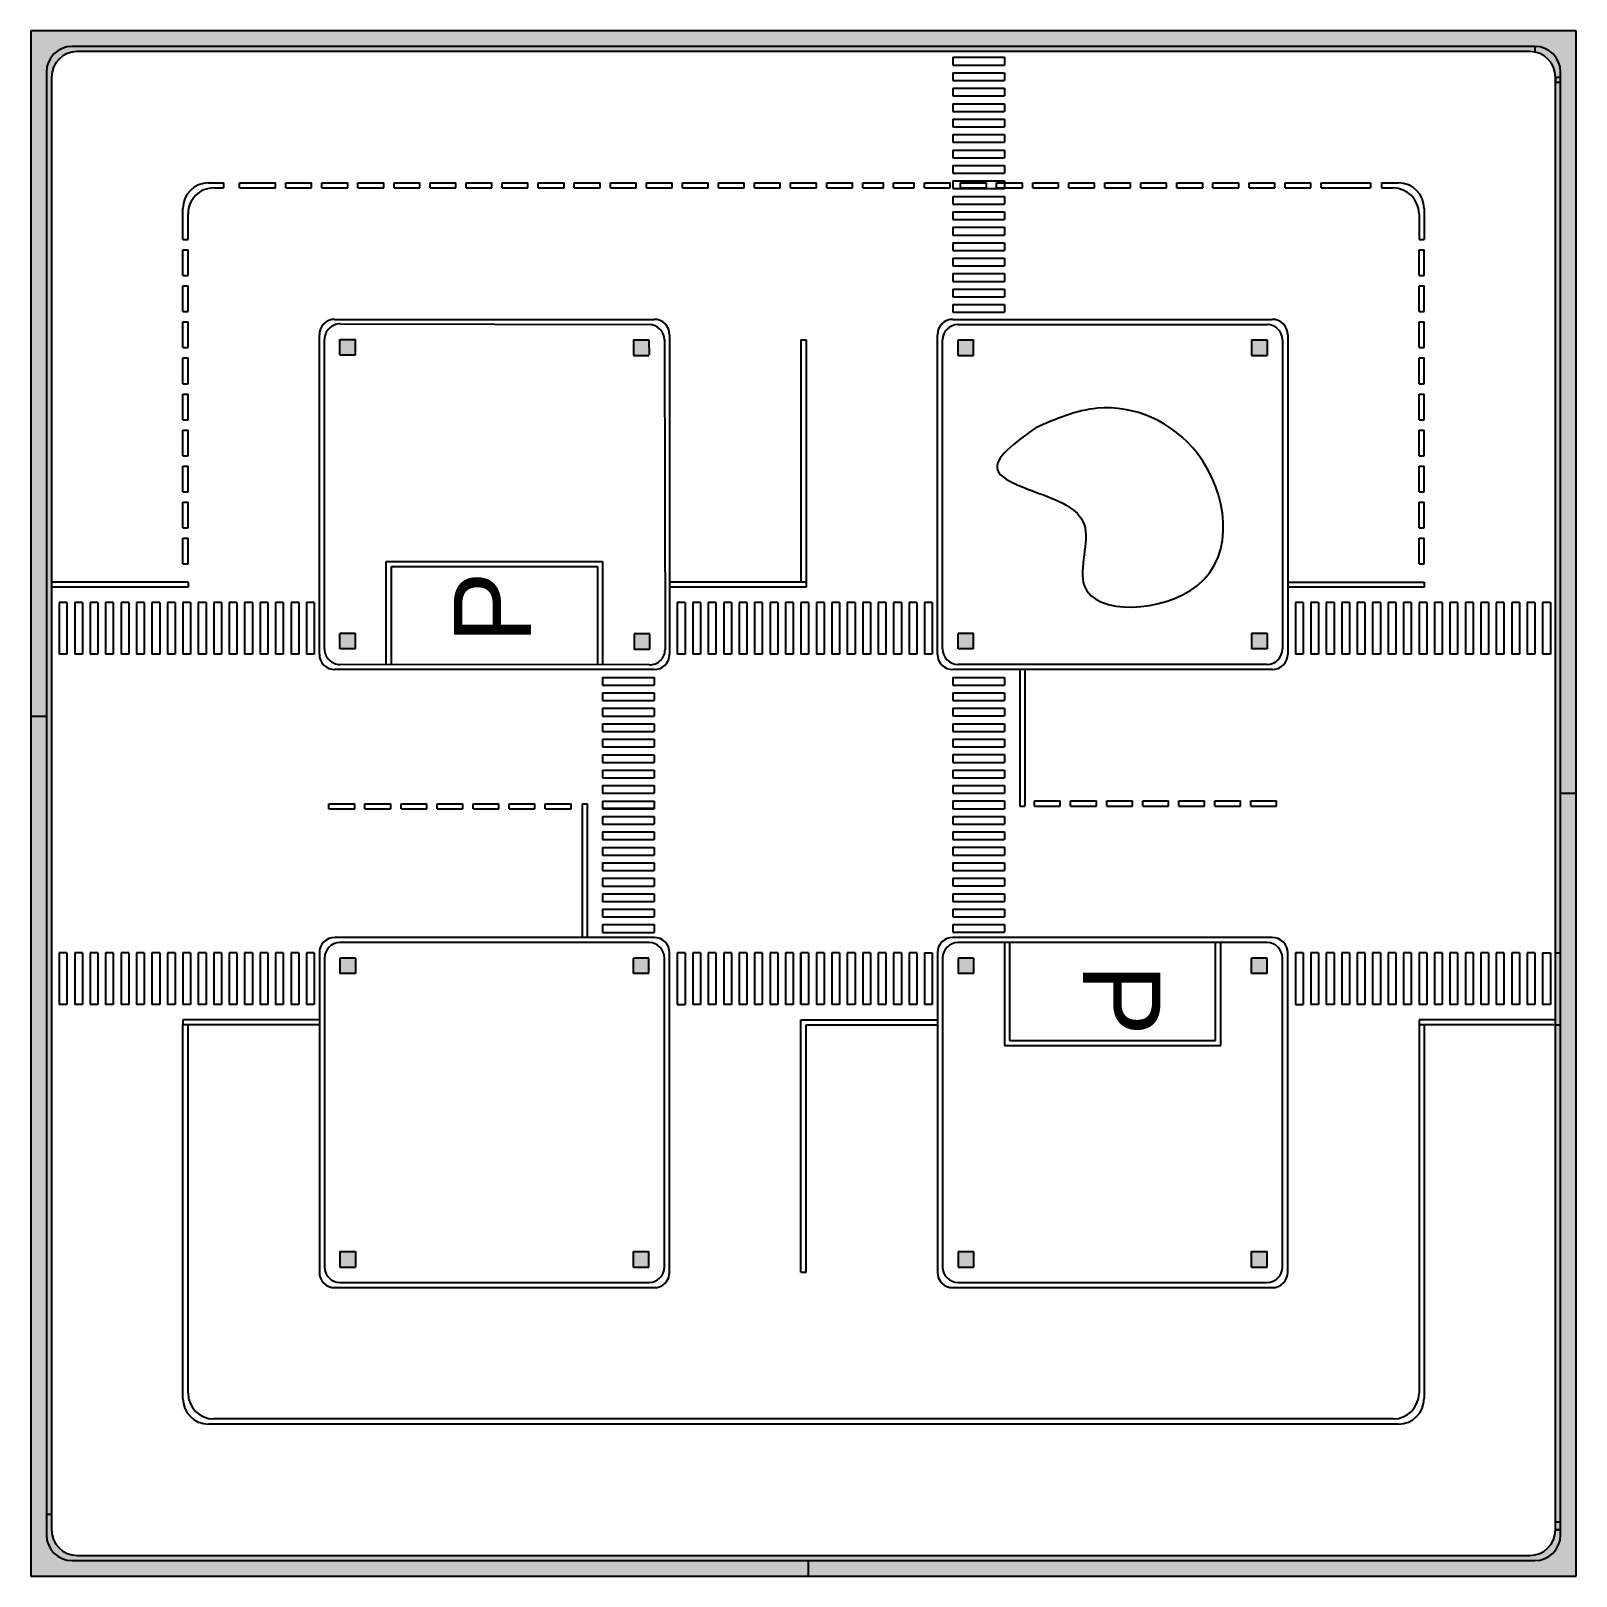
# Model space of a CAD drawing. Header units: centimetres. Extents: x 2952 to 3252, y 1649 to 1949.
import ezdxf

# ---------------------------------------------------------------- set-up
doc = ezdxf.new("R2010")
doc.units = ezdxf.units.CM
doc.layers.get('0').update_dxf_attribs({"color": 255})
doc.layers.get('Defpoints').update_dxf_attribs({"color": 255})
doc.styles.get("Standard").update_dxf_attribs({"font": 'arial.ttf'})

msp = doc.modelspace()

# ---------------------------------------------------------------- texts
at = {"insert": (3033.99, 1825.93), "char_height": 15, "attachment_point": 1, "rotation": 90}
msp.add_mtext_dynamic_manual_height_columns('\\pxqc;{\\C31;\\c6737150;P}', width=22.1996, gutter_width=12.5, heights=[21.34], dxfattribs=at)
at = {"layer": 'Defpoints', "insert": (3171.17, 1771.97), "char_height": 15, "attachment_point": 1, "rotation": 270}
msp.add_mtext_dynamic_manual_height_columns('\\pxqc;{\\C31;\\c6737150;P}', width=22.1996, gutter_width=12.5, heights=[21.34], dxfattribs=at)

# ---------------------------------------------------------------- hatches: boundary and pattern name
at = {"layer": 'Defpoints', "true_color": 0x505050}
h = msp.add_hatch(color=251, dxfattribs=at)
h.dxf.hatch_style = 1
h.paths.add_polyline_path([(2959.88, 1948.97), (2951.88, 1948.97), (2951.88, 1939.97), (2954.88, 1939.97), (2954.88, 1940.97, -0.414214), (2959.88, 1945.97)])
h = msp.add_hatch(color=251, dxfattribs=at)
h.dxf.hatch_style = 1
h.paths.add_polyline_path([(3243.88, 1948.97), (3102.66, 1948.97), (3102.66, 1945.97), (3243.88, 1945.97)])
h.paths.add_polyline_path([(3251.88, 1948.97), (3243.88, 1948.97), (3243.88, 1945.97, -0.414214), (3248.88, 1940.97), (3248.88, 1939.97), (3251.88, 1939.97)])
h.paths.add_polyline_path([(3102.66, 1948.97), (2959.88, 1948.97), (2959.88, 1945.97), (3102.66, 1945.97)])
at = {"layer": 'Defpoints', "true_color": 0xffffff}
h = msp.add_hatch(color=7, dxfattribs=at)
h.dxf.hatch_style = 1
h.paths.add_polyline_path([(3248.88, 1656.97), (3248.88, 1657.97), (3247.88, 1657.97, -0.414214), (3242.88, 1652.97), (2960.88, 1652.97, -0.414214), (2955.88, 1657.97), (2955.88, 1661.02), (2954.88, 1661.02), (2954.88, 1656.97, 0.414214), (2959.88, 1651.97), (3243.88, 1651.97, 0.414214)])
h.paths.add_polyline_path([(2955.88, 1939.97), (2954.88, 1939.97), (2954.88, 1661.02), (2955.88, 1661.02)])
h.paths.add_polyline_path([(2959.88, 1944.87), (2959.88, 1945.97, 0.414214), (2954.88, 1940.97), (2954.88, 1939.97), (2955.88, 1939.97, -0.356394)])
h.paths.add_polyline_path([(3243.88, 1945.97), (2959.88, 1945.97), (2959.88, 1944.87, -0.050382), (2960.88, 1944.97), (3242.88, 1944.97, -0.050382), (3243.88, 1944.87)])
h.paths.add_polyline_path([(3243.88, 1945.97), (3243.88, 1944.87, -0.356394), (3247.88, 1939.97), (3248.88, 1939.97), (3248.88, 1940.97, 0.414214)])
at = {"layer": 'Defpoints', "true_color": 0x505050}
h = msp.add_hatch(color=251, dxfattribs=at)
h.dxf.hatch_style = 1
h.paths.add_polyline_path([(3251.88, 1939.97), (3248.88, 1939.97), (3248.88, 1800.96), (3251.88, 1800.96)])
h.paths.add_polyline_path([(3251.88, 1800.96), (3248.88, 1800.96), (3248.88, 1659.48), (3251.88, 1659.48)])
h.paths.add_polyline_path([(2954.88, 1939.97), (2951.88, 1939.97), (2951.88, 1815.92), (2954.88, 1815.92)])
at = {"layer": 'Defpoints'}
h = msp.add_hatch(color=7, dxfattribs=at)
h.dxf.hatch_style = 1
h.paths.add_polyline_path([(3248.88, 1939.97), (3247.88, 1939.97), (3247.88, 1939), (3248.88, 1939)])
h.paths.add_polyline_path([(3248.88, 1659.48), (3247.88, 1659.48), (3247.88, 1657.97), (3248.88, 1657.97)])
at = {"layer": 'Defpoints', "true_color": 0xffffff}
h = msp.add_hatch(color=7, dxfattribs=at)
h.dxf.hatch_style = 1
h.paths.add_polyline_path([(3248.88, 1755.97), (3247.88, 1755.97), (3247.88, 1659.48), (3248.88, 1659.48)])
h.paths.add_polyline_path([(3248.88, 1769.97), (3247.88, 1769.97), (3247.88, 1755.97), (3248.88, 1755.97)])
h.paths.add_polyline_path([(3248.88, 1939), (3247.88, 1939), (3247.88, 1769.97), (3248.88, 1769.97)])
at = {"layer": 'Defpoints', "true_color": 0x505050}
h = msp.add_hatch(color=251, dxfattribs=at)
h.dxf.hatch_style = 1
h.paths.add_polyline_path([(3014.88, 1889.08), (3011.88, 1889.08), (3011.88, 1886.08), (3014.88, 1886.08)])
h.paths.add_polyline_path([(3071.88, 1888.97), (3068.88, 1888.98), (3068.89, 1885.98), (3071.89, 1885.97)])
h.paths.add_polyline_path([(3014.88, 1831.97), (3011.88, 1831.97), (3011.88, 1828.97), (3014.88, 1828.97)])
h.paths.add_polyline_path([(3071.99, 1831.88), (3068.99, 1831.9), (3068.99, 1828.9), (3071.99, 1828.88)])
h.paths.add_polyline_path([(3014.88, 1768.97), (3011.88, 1768.97), (3011.88, 1765.97), (3014.88, 1765.97)])
h.paths.add_polyline_path([(3071.88, 1768.97), (3068.88, 1768.97), (3068.88, 1765.97), (3071.88, 1765.97)])
h.paths.add_polyline_path([(3134.88, 1768.97), (3131.88, 1768.97), (3131.88, 1765.97), (3134.88, 1765.97)])
h.paths.add_polyline_path([(3134.88, 1831.97), (3131.88, 1831.97), (3131.88, 1828.97), (3134.88, 1828.97)])
h.paths.add_polyline_path([(3134.88, 1888.97), (3131.88, 1888.97), (3131.88, 1885.97), (3134.88, 1885.97)])
h.paths.add_polyline_path([(3191.88, 1888.97), (3188.88, 1888.97), (3188.88, 1885.97), (3191.88, 1885.97)])
h.paths.add_polyline_path([(3191.88, 1768.97), (3188.88, 1768.97), (3188.88, 1765.97), (3191.88, 1765.97)])
h.paths.add_polyline_path([(3191.88, 1831.97), (3188.88, 1831.97), (3188.88, 1828.97), (3191.88, 1828.97)])
h.paths.add_polyline_path([(3134.88, 1711.97), (3131.88, 1711.97), (3131.88, 1708.97), (3134.88, 1708.97)])
h.paths.add_polyline_path([(3191.88, 1711.97), (3188.88, 1711.97), (3188.88, 1708.97), (3191.88, 1708.97)])
h.paths.add_polyline_path([(3071.88, 1711.97), (3068.88, 1711.97), (3068.88, 1708.97), (3071.88, 1708.97)])
h.paths.add_polyline_path([(3014.88, 1711.97), (3011.88, 1711.97), (3011.88, 1708.97), (3014.88, 1708.97)])
h = msp.add_hatch(color=251, dxfattribs=at)
h.dxf.hatch_style = 1
h.paths.add_polyline_path([(2954.88, 1815.92), (2951.88, 1815.92), (2951.88, 1656.97), (2954.88, 1656.97)])
h = msp.add_hatch(color=251, dxfattribs=at)
h.dxf.hatch_style = 1
h.paths.add_polyline_path([(3251.88, 1659.48), (3248.88, 1659.48), (3248.88, 1656.97, -0.414214), (3243.88, 1651.97), (3242.88, 1651.97), (3242.88, 1648.97), (3251.88, 1648.97)])
h.paths.add_polyline_path([(2954.88, 1656.97), (2951.88, 1656.97), (2951.88, 1648.97), (2960.88, 1648.97), (2960.88, 1651.97), (2959.88, 1651.97, -0.414214)])
h = msp.add_hatch(color=251, dxfattribs=at)
h.dxf.hatch_style = 1
h.paths.add_polyline_path([(3242.88, 1651.97), (3102.77, 1651.97), (3102.77, 1648.97), (3242.88, 1648.97)])
h.paths.add_polyline_path([(3102.77, 1651.97), (2960.88, 1651.97), (2960.88, 1648.97), (3102.77, 1648.97)])

# ---------------------------------------------------------------- linework, layer by layer
for p, q in [((2951.88, 1948.97), (2951.88, 1648.97)), ((3251.88, 1948.97), (2951.88, 1948.97)), ((3251.88, 1648.97), (3251.88, 1948.97)), ((3243.88, 1945.97), (2959.88, 1945.97)), ((3242.88, 1944.97), (2960.88, 1944.97)), ((3130.88, 1943.84), (3130.88, 1942.34)), ((3140.88, 1943.84), (3140.88, 1942.34)), ((2954.88, 1940.97), (2954.88, 1656.97)), ((2955.88, 1939.97), (2955.88, 1657.97)), ((3130.88, 1940.84), (3130.88, 1939.34)), ((3140.88, 1940.84), (3140.88, 1939.34)), ((3247.88, 1657.97), (3247.88, 1939.97)), ((3248.88, 1656.97), (3248.88, 1940.97)), ((3130.88, 1937.84), (3130.88, 1936.34)), ((3140.88, 1937.84), (3140.88, 1936.34)), ((3130.88, 1934.84), (3130.88, 1933.34)), ((3140.88, 1934.84), (3140.88, 1933.34)), ((3130.88, 1931.84), (3130.88, 1930.34)), ((3140.88, 1931.84), (3140.88, 1930.34)), ((3130.88, 1928.84), (3130.88, 1927.34)), ((3140.88, 1928.84), (3140.88, 1927.34)), ((3130.88, 1925.84), (3130.88, 1924.34)), ((3140.88, 1925.84), (3140.88, 1924.34)), ((3130.88, 1922.84), (3130.88, 1921.34)), ((3140.88, 1922.84), (3140.88, 1921.34)), ((3130.88, 1919.84), (3130.88, 1918.34)), ((3140.88, 1919.84), (3140.88, 1918.34)), ((3130.88, 1916.84), (3130.88, 1915.34)), ((3140.88, 1916.84), (3140.88, 1915.34)), ((3130.88, 1913.84), (3130.88, 1912.34)), ((3140.88, 1913.84), (3140.88, 1912.34)), ((3130.88, 1910.84), (3130.88, 1909.34)), ((3140.88, 1910.84), (3140.88, 1909.34)), ((3130.88, 1907.84), (3130.88, 1906.34)), ((3140.88, 1907.84), (3140.88, 1906.34)), ((3130.88, 1904.84), (3130.88, 1903.34)), ((3140.88, 1904.84), (3140.88, 1903.34)), ((3130.88, 1901.84), (3130.88, 1900.34)), ((3140.88, 1901.84), (3140.88, 1900.34)), ((3130.88, 1898.84), (3130.88, 1897.34)), ((3140.88, 1898.84), (3140.88, 1897.34)), ((3130.88, 1895.84), (3130.88, 1894.34)), ((3140.88, 1895.84), (3140.88, 1894.34)), ((3010.88, 1892.97), (3072.88, 1892.97)), ((3010.88, 1892.97), (3072.88, 1892.97)), ((3011.89, 1892.08), (3071.89, 1891.97)), ((3130.88, 1892.97), (3192.88, 1892.97)), ((3131.88, 1891.97), (3191.88, 1891.97)), ((3007.88, 1827.97), (3007.88, 1889.97)), ((3008.88, 1828.97), (3008.88, 1889.08)), ((3011.88, 1889.08), (3014.88, 1889.08)), ((3011.88, 1889.08), (3014.88, 1889.08)), ((3011.88, 1886.08), (3011.88, 1889.08)), ((3014.88, 1886.08), (3014.88, 1889.08)), ((3068.88, 1888.97), (3068.89, 1885.98)), ((3068.89, 1888.98), (3071.88, 1888.97)), ((3071.88, 1888.97), (3071.89, 1885.99)), ((3074.88, 1888.98), (3074.99, 1828.88)), ((3075.88, 1889.97), (3075.88, 1827.97)), ((3101.38, 1888.98), (3101.38, 1841.97)), ((3102.38, 1888.98), (3102.38, 1841.97)), ((3127.88, 1827.97), (3127.88, 1889.97)), ((3128.88, 1828.97), (3128.88, 1888.97)), ((3131.88, 1888.97), (3134.88, 1888.97)), ((3131.88, 1885.97), (3131.88, 1888.97)), ((3134.88, 1885.97), (3134.88, 1888.97)), ((3188.88, 1888.97), (3188.88, 1885.97)), ((3188.88, 1888.97), (3188.88, 1885.97)), ((3188.88, 1888.97), (3191.88, 1888.97)), ((3191.88, 1888.97), (3191.88, 1885.97)), ((3191.88, 1888.97), (3191.88, 1885.97)), ((3194.88, 1888.97), (3194.88, 1828.97)), ((3195.88, 1889.97), (3195.88, 1827.97)), ((3011.88, 1886.08), (3014.88, 1886.08)), ((3011.88, 1886.08), (3014.88, 1886.08)), ((3068.89, 1885.98), (3071.88, 1885.97)), ((3068.89, 1885.98), (3071.88, 1885.97)), ((3131.88, 1885.97), (3134.88, 1885.97)), ((3188.88, 1885.97), (3191.88, 1885.97)), ((3020.88, 1825.97), (3020.88, 1845.97)), ((3020.88, 1845.97), (3062.88, 1845.97)), ((3062.88, 1845.97), (3062.88, 1825.89)), ((3021.88, 1825.97), (3021.88, 1844.97)), ((3021.88, 1844.97), (3061.88, 1844.97)), ((3061.88, 1844.97), (3061.88, 1825.89)), ((2982.38, 1841.97), (2955.88, 1841.97)), ((2982.38, 1840.97), (2955.88, 1840.97)), ((3102.38, 1841.97), (3075.88, 1841.97)), ((3102.38, 1840.97), (3075.88, 1840.97)), ((3195.88, 1841.97), (3222.38, 1841.97)), ((3222.38, 1840.97), (3195.88, 1840.97)), ((2958.88, 1837.97), (2957.38, 1837.97)), ((2961.88, 1837.97), (2960.38, 1837.97)), ((2964.88, 1837.97), (2963.38, 1837.97)), ((2967.88, 1837.97), (2966.38, 1837.97)), ((2970.88, 1837.97), (2969.38, 1837.97)), ((2973.88, 1837.97), (2972.38, 1837.97)), ((2976.88, 1837.97), (2975.38, 1837.97)), ((2979.88, 1837.97), (2978.38, 1837.97)), ((2982.88, 1837.97), (2981.38, 1837.97)), ((2985.88, 1837.97), (2984.38, 1837.97)), ((2988.88, 1837.97), (2987.38, 1837.97)), ((2991.88, 1837.97), (2990.38, 1837.97)), ((2994.88, 1837.97), (2993.38, 1837.97)), ((2997.88, 1837.97), (2996.38, 1837.97)), ((3000.88, 1837.97), (2999.38, 1837.97)), ((3003.88, 1837.97), (3002.38, 1837.97)), ((3006.88, 1837.97), (3005.38, 1837.97)), ((3078.88, 1837.97), (3077.38, 1837.97)), ((3081.88, 1837.97), (3080.38, 1837.97)), ((3084.88, 1837.97), (3083.38, 1837.97)), ((3087.88, 1837.97), (3086.38, 1837.97)), ((3090.88, 1837.97), (3089.38, 1837.97)), ((3093.88, 1837.97), (3092.38, 1837.97)), ((3096.88, 1837.97), (3095.38, 1837.97)), ((3099.88, 1837.97), (3098.38, 1837.97)), ((3102.88, 1837.97), (3101.38, 1837.97)), ((3101.38, 1837.97), (3101.38, 1827.97)), ((3105.88, 1837.97), (3104.38, 1837.97)), ((3108.88, 1837.97), (3107.38, 1837.97)), ((3111.88, 1837.97), (3110.38, 1837.97)), ((3114.88, 1837.97), (3113.38, 1837.97)), ((3117.88, 1837.97), (3116.38, 1837.97)), ((3120.88, 1837.97), (3119.38, 1837.97)), ((3123.88, 1837.97), (3122.38, 1837.97)), ((3126.88, 1837.97), (3125.38, 1837.97)), ((3198.88, 1837.97), (3197.38, 1837.97)), ((3201.88, 1837.97), (3200.38, 1837.97)), ((3204.88, 1837.97), (3203.38, 1837.97)), ((3207.88, 1837.97), (3206.38, 1837.97)), ((3210.88, 1837.97), (3209.38, 1837.97)), ((3213.88, 1837.97), (3212.38, 1837.97)), ((3216.88, 1837.97), (3215.38, 1837.97)), ((3219.88, 1837.97), (3218.38, 1837.97)), ((3222.88, 1837.97), (3221.38, 1837.97)), ((3225.88, 1837.97), (3224.38, 1837.97)), ((3228.88, 1837.97), (3227.38, 1837.97)), ((3231.88, 1837.97), (3230.38, 1837.97)), ((3234.88, 1837.97), (3233.38, 1837.97)), ((3237.88, 1837.97), (3236.38, 1837.97)), ((3240.88, 1837.97), (3239.38, 1837.97)), ((3243.88, 1837.97), (3242.38, 1837.97)), ((3246.88, 1837.97), (3245.38, 1837.97)), ((3011.88, 1828.97), (3011.88, 1831.97)), ((3014.88, 1831.97), (3011.88, 1831.97)), ((3011.88, 1828.97), (3011.88, 1831.97)), ((3014.88, 1828.97), (3014.88, 1831.97)), ((3014.88, 1828.97), (3014.88, 1831.97)), ((3072.02, 1831.88), (3068.99, 1831.9)), ((3068.99, 1831.9), (3068.99, 1828.87)), ((3071.99, 1831.88), (3071.99, 1828.88)), ((3131.88, 1828.97), (3131.88, 1831.97)), ((3134.88, 1831.97), (3131.88, 1831.97)), ((3131.88, 1828.97), (3131.88, 1831.97)), ((3131.88, 1828.97), (3131.88, 1831.97)), ((3134.88, 1831.97), (3131.88, 1831.97)), ((3134.88, 1828.97), (3134.88, 1831.97)), ((3134.88, 1828.97), (3134.88, 1831.97)), ((3191.88, 1831.97), (3188.88, 1831.97)), ((3188.88, 1831.97), (3188.88, 1828.97)), ((3188.88, 1831.97), (3188.88, 1828.97)), ((3191.88, 1831.97), (3191.88, 1828.97)), ((3191.88, 1831.97), (3191.88, 1828.97)), ((2958.88, 1827.97), (2957.38, 1827.97)), ((2961.88, 1827.97), (2960.38, 1827.97)), ((2964.88, 1827.97), (2963.38, 1827.97)), ((2967.88, 1827.97), (2966.38, 1827.97)), ((2970.88, 1827.97), (2969.38, 1827.97)), ((2973.88, 1827.97), (2972.38, 1827.97)), ((2976.88, 1827.97), (2975.38, 1827.97)), ((2979.88, 1827.97), (2978.38, 1827.97)), ((2982.88, 1827.97), (2981.38, 1827.97)), ((2985.88, 1827.97), (2984.38, 1827.97)), ((2988.88, 1827.97), (2987.38, 1827.97)), ((2991.88, 1827.97), (2990.38, 1827.97)), ((2994.88, 1827.97), (2993.38, 1827.97)), ((2997.88, 1827.97), (2996.38, 1827.97)), ((3000.88, 1827.97), (2999.38, 1827.97)), ((3003.88, 1827.97), (3002.38, 1827.97)), ((3006.88, 1827.97), (3005.38, 1827.97)), ((3014.88, 1828.97), (3011.88, 1828.97)), ((3071.99, 1828.88), (3068.99, 1828.9)), ((3078.88, 1827.97), (3077.38, 1827.97)), ((3081.88, 1827.97), (3080.38, 1827.97)), ((3084.88, 1827.97), (3083.38, 1827.97)), ((3087.88, 1827.97), (3086.38, 1827.97)), ((3090.88, 1827.97), (3089.38, 1827.97)), ((3093.88, 1827.97), (3092.38, 1827.97)), ((3096.88, 1827.97), (3095.38, 1827.97)), ((3099.88, 1827.97), (3098.38, 1827.97)), ((3102.88, 1827.97), (3101.38, 1827.97)), ((3105.88, 1827.97), (3104.38, 1827.97)), ((3108.88, 1827.97), (3107.38, 1827.97)), ((3111.88, 1827.97), (3110.38, 1827.97)), ((3114.88, 1827.97), (3113.38, 1827.97)), ((3117.88, 1827.97), (3116.38, 1827.97)), ((3120.88, 1827.97), (3119.38, 1827.97)), ((3123.88, 1827.97), (3122.38, 1827.97)), ((3126.88, 1827.97), (3125.38, 1827.97)), ((3134.88, 1828.97), (3131.88, 1828.97)), ((3134.88, 1828.97), (3131.88, 1828.97)), ((3191.88, 1828.97), (3188.88, 1828.97)), ((3198.88, 1827.97), (3197.38, 1827.97)), ((3201.88, 1827.97), (3200.38, 1827.97)), ((3204.88, 1827.97), (3203.38, 1827.97)), ((3207.88, 1827.97), (3206.38, 1827.97)), ((3210.88, 1827.97), (3209.38, 1827.97)), ((3213.88, 1827.97), (3212.38, 1827.97)), ((3216.88, 1827.97), (3215.38, 1827.97)), ((3219.88, 1827.97), (3218.38, 1827.97)), ((3222.88, 1827.97), (3221.38, 1827.97)), ((3225.88, 1827.97), (3224.38, 1827.97)), ((3228.88, 1827.97), (3227.38, 1827.97)), ((3231.88, 1827.97), (3230.38, 1827.97)), ((3234.88, 1827.97), (3233.38, 1827.97)), ((3237.88, 1827.97), (3236.38, 1827.97)), ((3240.88, 1827.97), (3239.38, 1827.97)), ((3243.88, 1827.97), (3242.38, 1827.97)), ((3246.88, 1827.97), (3245.38, 1827.97)), ((3072.88, 1824.97), (3010.88, 1824.97)), ((3071.97, 1825.88), (3011.88, 1825.96)), ((3192.88, 1824.97), (3130.88, 1824.97)), ((3191.88, 1825.97), (3131.88, 1825.97)), ((3143.88, 1824.97), (3143.88, 1798.47)), ((3144.88, 1824.97), (3144.88, 1798.47)), ((3062.88, 1823.45), (3062.88, 1821.95)), ((3072.88, 1823.45), (3072.88, 1821.95)), ((3130.88, 1823.46), (3130.88, 1821.96)), ((3140.88, 1823.46), (3140.88, 1821.96)), ((3062.88, 1820.45), (3062.88, 1818.95)), ((3072.88, 1820.45), (3072.88, 1818.95)), ((3130.88, 1820.46), (3130.88, 1818.96)), ((3140.88, 1820.46), (3140.88, 1818.96)), ((3062.88, 1817.45), (3062.88, 1815.95)), ((3072.88, 1817.45), (3072.88, 1815.95)), ((3130.88, 1817.46), (3130.88, 1815.96)), ((3140.88, 1817.46), (3140.88, 1815.96)), ((3062.88, 1814.45), (3062.88, 1812.95)), ((3072.88, 1814.45), (3072.88, 1812.95)), ((3130.88, 1814.46), (3130.88, 1812.96)), ((3140.88, 1814.46), (3140.88, 1812.96)), ((3062.88, 1811.45), (3062.88, 1809.95)), ((3072.88, 1811.45), (3072.88, 1809.95)), ((3130.88, 1811.46), (3130.88, 1809.96)), ((3140.88, 1811.46), (3140.88, 1809.96)), ((3062.88, 1808.45), (3062.88, 1806.95)), ((3072.88, 1808.45), (3072.88, 1806.95)), ((3130.88, 1808.46), (3130.88, 1806.96)), ((3140.88, 1808.46), (3140.88, 1806.96)), ((3062.88, 1805.45), (3062.88, 1803.95)), ((3072.88, 1805.45), (3072.88, 1803.95)), ((3130.88, 1805.46), (3130.88, 1803.96)), ((3140.88, 1805.46), (3140.88, 1803.96)), ((3062.88, 1802.45), (3062.88, 1800.95)), ((3072.88, 1802.45), (3072.88, 1800.95)), ((3130.88, 1802.46), (3130.88, 1800.96)), ((3140.88, 1802.46), (3140.88, 1800.96)), ((3058.88, 1798.93), (3058.88, 1772.97)), ((3059.88, 1798.93), (3059.88, 1772.97)), ((3062.88, 1799.45), (3062.88, 1797.95)), ((3072.88, 1797.97), (3062.88, 1797.97)), ((3072.88, 1799.45), (3072.88, 1797.95)), ((3130.88, 1799.46), (3130.88, 1797.96)), ((3140.88, 1799.46), (3140.88, 1797.96)), ((3062.88, 1796.45), (3062.88, 1794.95)), ((3072.88, 1796.45), (3072.88, 1794.95)), ((3130.88, 1796.46), (3130.88, 1794.96)), ((3140.88, 1796.46), (3140.88, 1794.96)), ((3062.88, 1793.45), (3062.88, 1791.95)), ((3072.88, 1793.45), (3072.88, 1791.95)), ((3130.88, 1793.46), (3130.88, 1791.96)), ((3140.88, 1793.46), (3140.88, 1791.96)), ((3062.88, 1790.45), (3062.88, 1788.95)), ((3072.88, 1790.45), (3072.88, 1788.95)), ((3130.88, 1790.46), (3130.88, 1788.96)), ((3140.88, 1790.46), (3140.88, 1788.96)), ((3062.88, 1787.45), (3062.88, 1785.95)), ((3072.88, 1787.45), (3072.88, 1785.95)), ((3130.88, 1787.46), (3130.88, 1785.96)), ((3140.88, 1787.46), (3140.88, 1785.96)), ((3062.88, 1784.45), (3062.88, 1782.95)), ((3072.88, 1784.45), (3072.88, 1782.95)), ((3130.88, 1784.46), (3130.88, 1782.96)), ((3140.88, 1784.46), (3140.88, 1782.96)), ((3062.88, 1781.45), (3062.88, 1779.95)), ((3072.88, 1781.45), (3072.88, 1779.95)), ((3130.88, 1781.46), (3130.88, 1779.96)), ((3140.88, 1781.46), (3140.88, 1779.96)), ((3062.88, 1778.45), (3062.88, 1776.95)), ((3072.88, 1778.45), (3072.88, 1776.95)), ((3130.88, 1778.46), (3130.88, 1776.96)), ((3140.88, 1778.46), (3140.88, 1776.96)), ((3062.88, 1775.45), (3062.88, 1773.95)), ((3072.88, 1775.45), (3072.88, 1773.95)), ((3130.88, 1775.46), (3130.88, 1773.96)), ((3140.88, 1775.46), (3140.88, 1773.96)), ((3072.88, 1772.97), (3010.88, 1772.97)), ((3071.88, 1771.97), (3011.88, 1771.97)), ((3181.88, 1772.97), (3130.88, 1772.97)), ((3182.88, 1771.97), (3131.88, 1771.97)), ((3140.88, 1771.97), (3140.88, 1751.97)), ((3141.88, 1771.97), (3141.88, 1752.97)), ((3192.88, 1772.97), (3181.88, 1772.97)), ((3181.88, 1752.97), (3181.88, 1771.97)), ((3182.88, 1751.97), (3182.88, 1771.97)), ((3191.88, 1771.97), (3182.88, 1771.97)), ((2958.88, 1769.97), (2957.38, 1769.97)), ((2961.88, 1769.97), (2960.38, 1769.97)), ((2964.88, 1769.97), (2963.38, 1769.97)), ((2967.88, 1769.97), (2966.38, 1769.97)), ((2970.88, 1769.97), (2969.38, 1769.97)), ((2973.88, 1769.97), (2972.38, 1769.97)), ((2976.88, 1769.97), (2975.38, 1769.97)), ((2979.88, 1769.97), (2978.38, 1769.97)), ((2982.88, 1769.97), (2981.38, 1769.97)), ((2985.88, 1769.97), (2984.38, 1769.97)), ((2988.88, 1769.97), (2987.38, 1769.97)), ((2991.88, 1769.97), (2990.38, 1769.97)), ((2994.88, 1769.97), (2993.38, 1769.97)), ((2997.88, 1769.97), (2996.38, 1769.97)), ((3000.88, 1769.97), (2999.38, 1769.97)), ((3003.88, 1769.97), (3002.38, 1769.97)), ((3006.88, 1769.97), (3005.38, 1769.97)), ((3007.88, 1769.97), (3007.88, 1707.97)), ((3008.88, 1768.97), (3008.88, 1708.97)), ((3011.88, 1768.97), (3011.88, 1765.97)), ((3014.88, 1768.97), (3011.88, 1768.97)), ((3014.88, 1768.97), (3014.88, 1765.97)), ((3071.88, 1768.97), (3068.88, 1768.97)), ((3068.88, 1765.97), (3068.88, 1768.97)), ((3068.88, 1765.97), (3068.88, 1768.97)), ((3071.88, 1768.97), (3068.88, 1768.97)), ((3071.88, 1765.97), (3071.88, 1768.97)), ((3071.88, 1765.97), (3071.88, 1768.97)), ((3074.88, 1708.97), (3074.88, 1768.97)), ((3075.88, 1707.97), (3075.88, 1769.97)), ((3078.88, 1769.97), (3077.38, 1769.97)), ((3081.88, 1769.97), (3080.38, 1769.97)), ((3084.88, 1769.97), (3083.38, 1769.97)), ((3087.88, 1769.97), (3086.38, 1769.97)), ((3090.88, 1769.97), (3089.38, 1769.97)), ((3093.88, 1769.97), (3092.38, 1769.97)), ((3096.88, 1769.97), (3095.38, 1769.97)), ((3099.88, 1769.97), (3098.38, 1769.97)), ((3102.88, 1769.97), (3101.38, 1769.97)), ((3101.38, 1759.97), (3101.38, 1769.97)), ((3105.88, 1769.97), (3104.38, 1769.97)), ((3108.88, 1769.97), (3107.38, 1769.97)), ((3111.88, 1769.97), (3110.38, 1769.97)), ((3114.88, 1769.97), (3113.38, 1769.97)), ((3117.88, 1769.97), (3116.38, 1769.97)), ((3120.88, 1769.97), (3119.38, 1769.97)), ((3123.88, 1769.97), (3122.38, 1769.97)), ((3127.88, 1769.97), (3127.88, 1707.97)), ((3128.88, 1768.97), (3128.88, 1708.97)), ((3131.88, 1768.97), (3131.88, 1765.97)), ((3134.88, 1768.97), (3131.88, 1768.97)), ((3131.88, 1768.97), (3131.88, 1765.97)), ((3134.88, 1768.97), (3134.88, 1765.97)), ((3134.88, 1768.97), (3134.88, 1765.97)), ((3191.88, 1768.97), (3188.88, 1768.97)), ((3188.88, 1765.97), (3188.88, 1768.97)), ((3188.88, 1765.97), (3188.88, 1768.97)), ((3191.88, 1765.97), (3191.88, 1768.97)), ((3191.88, 1765.97), (3191.88, 1768.97)), ((3194.88, 1708.97), (3194.88, 1768.97)), ((3195.88, 1707.97), (3195.88, 1769.97)), ((3198.88, 1769.97), (3197.38, 1769.97)), ((3201.88, 1769.97), (3200.38, 1769.97)), ((3204.88, 1769.97), (3203.38, 1769.97)), ((3207.88, 1769.97), (3206.38, 1769.97)), ((3210.88, 1769.97), (3209.38, 1769.97)), ((3213.88, 1769.97), (3212.38, 1769.97)), ((3216.88, 1769.97), (3215.38, 1769.97)), ((3219.88, 1769.97), (3218.38, 1769.97)), ((3222.88, 1769.97), (3221.38, 1769.97)), ((3225.88, 1769.97), (3224.38, 1769.97)), ((3228.88, 1769.97), (3227.38, 1769.97)), ((3231.88, 1769.97), (3230.38, 1769.97)), ((3234.88, 1769.97), (3233.38, 1769.97)), ((3237.88, 1769.97), (3236.38, 1769.97)), ((3240.88, 1769.97), (3239.38, 1769.97)), ((3243.88, 1769.97), (3242.38, 1769.97)), ((3014.88, 1765.97), (3011.88, 1765.97)), ((3071.88, 1765.97), (3068.88, 1765.97)), ((3071.88, 1765.97), (3068.88, 1765.97)), ((3134.88, 1765.97), (3131.88, 1765.97)), ((3191.88, 1765.97), (3188.88, 1765.97)), ((2958.88, 1759.97), (2957.38, 1759.97)), ((2961.88, 1759.97), (2960.38, 1759.97)), ((2964.88, 1759.97), (2963.38, 1759.97)), ((2967.88, 1759.97), (2966.38, 1759.97)), ((2970.88, 1759.97), (2969.38, 1759.97)), ((2973.88, 1759.97), (2972.38, 1759.97)), ((2976.88, 1759.97), (2975.38, 1759.97)), ((2979.88, 1759.97), (2978.38, 1759.97)), ((2982.88, 1759.97), (2981.38, 1759.97)), ((2985.88, 1759.97), (2984.38, 1759.97)), ((2988.88, 1759.97), (2987.38, 1759.97)), ((2991.88, 1759.97), (2990.38, 1759.97)), ((2994.88, 1759.97), (2993.38, 1759.97)), ((2997.88, 1759.97), (2996.38, 1759.97)), ((3000.88, 1759.97), (2999.38, 1759.97)), ((3003.88, 1759.97), (3002.38, 1759.97)), ((3006.88, 1759.97), (3005.38, 1759.97)), ((3081.88, 1759.97), (3080.38, 1759.97)), ((3084.88, 1759.97), (3083.38, 1759.97)), ((3087.88, 1759.97), (3086.38, 1759.97)), ((3090.88, 1759.97), (3089.38, 1759.97)), ((3093.88, 1759.97), (3092.38, 1759.97)), ((3096.88, 1759.97), (3095.38, 1759.97)), ((3099.88, 1759.97), (3098.38, 1759.97)), ((3102.88, 1759.97), (3101.38, 1759.97)), ((3105.88, 1759.97), (3104.38, 1759.97)), ((3108.88, 1759.97), (3107.38, 1759.97)), ((3111.88, 1759.97), (3110.38, 1759.97)), ((3114.88, 1759.97), (3113.38, 1759.97)), ((3117.88, 1759.97), (3116.38, 1759.97)), ((3120.88, 1759.97), (3119.38, 1759.97)), ((3123.88, 1759.97), (3122.38, 1759.97)), ((3126.88, 1759.97), (3125.38, 1759.97)), ((3201.88, 1759.97), (3200.38, 1759.97)), ((3204.88, 1759.97), (3203.38, 1759.97)), ((3207.88, 1759.97), (3206.38, 1759.97)), ((3210.88, 1759.97), (3209.38, 1759.97)), ((3213.88, 1759.97), (3212.38, 1759.97)), ((3216.88, 1759.97), (3215.38, 1759.97)), ((3219.88, 1759.97), (3218.38, 1759.97)), ((3222.88, 1759.97), (3221.38, 1759.97)), ((3225.88, 1759.97), (3224.38, 1759.97)), ((3228.88, 1759.97), (3227.38, 1759.97)), ((3231.88, 1759.97), (3230.38, 1759.97)), ((3234.88, 1759.97), (3233.38, 1759.97)), ((3237.88, 1759.97), (3236.38, 1759.97)), ((3240.88, 1759.97), (3239.38, 1759.97)), ((3243.88, 1759.97), (3242.38, 1759.97)), ((3246.88, 1759.97), (3245.38, 1759.97)), ((3007.88, 1756.97), (2981.38, 1756.97)), ((3007.88, 1755.97), (2981.38, 1755.97)), ((3101.38, 1707.97), (3101.38, 1756.97)), ((3102.38, 1707.97), (3102.38, 1755.97)), ((3247.88, 1756.97), (3221.38, 1756.97)), ((3247.88, 1755.97), (3221.38, 1755.97)), ((3141.88, 1752.97), (3181.88, 1752.97)), ((3140.88, 1751.97), (3182.88, 1751.97)), ((3011.88, 1711.97), (3014.88, 1711.97)), ((3011.88, 1711.97), (3011.88, 1708.97)), ((3014.88, 1711.97), (3014.88, 1708.97)), ((3068.88, 1708.97), (3068.88, 1711.97)), ((3068.88, 1711.97), (3071.88, 1711.97)), ((3071.88, 1708.97), (3071.88, 1711.97)), ((3131.88, 1711.97), (3134.88, 1711.97)), ((3131.88, 1711.97), (3131.88, 1708.97)), ((3134.88, 1711.97), (3134.88, 1708.97)), ((3188.88, 1708.97), (3188.88, 1711.97)), ((3188.88, 1708.97), (3188.88, 1711.97)), ((3188.88, 1711.97), (3191.88, 1711.97)), ((3191.88, 1708.97), (3191.88, 1711.97)), ((3191.88, 1708.97), (3191.88, 1711.97)), ((3011.88, 1708.97), (3014.88, 1708.97)), ((3068.88, 1708.97), (3071.88, 1708.97)), ((3131.88, 1708.97), (3134.88, 1708.97)), ((3131.88, 1708.97), (3134.88, 1708.97)), ((3188.88, 1708.97), (3191.88, 1708.97)), ((3188.88, 1708.97), (3191.88, 1708.97)), ((3010.88, 1704.97), (3072.88, 1704.97)), ((3011.88, 1705.97), (3071.88, 1705.97)), ((3130.88, 1704.97), (3192.88, 1704.97)), ((3131.88, 1705.97), (3191.88, 1705.97)), ((2959.88, 1651.97), (3243.88, 1651.97)), ((2960.88, 1652.97), (3242.88, 1652.97)), ((2951.88, 1648.97), (3251.88, 1648.97))]:
    msp.add_line(p, q)
for centre, radius, start, end in [((2959.88, 1940.97), 5, 90, 180), ((2960.88, 1939.97), 5, 90, 180), ((3242.88, 1939.97), 5, 0, 90), ((3243.88, 1940.97), 5, 0, 90), ((3010.88, 1889.97), 3, 90, 180), ((3011.88, 1889.08), 3, 89.8949, 179.9965), ((3071.88, 1888.97), 3, 0.1051, 89.8949), ((3072.88, 1889.97), 3, 0, 90), ((3130.88, 1889.97), 3, 90, 180), ((3131.88, 1888.97), 3, 90, 180), ((3191.88, 1888.97), 3, 0, 90), ((3192.88, 1889.97), 3, 0, 90), ((3010.88, 1827.97), 3, 180, 270), ((3011.88, 1828.97), 3, 179.9965, 270), ((3071.99, 1828.88), 3, 269.4703, 0.1051), ((3072.88, 1827.97), 3, 270, 0), ((3130.88, 1827.97), 3, 180, 270), ((3131.88, 1828.97), 3, 180, 270), ((3191.88, 1828.97), 3, 270, 0), ((3192.88, 1827.97), 3, 270, 0), ((3010.88, 1769.97), 3, 90, 180), ((3011.88, 1768.97), 3, 90, 180), ((3071.88, 1768.97), 3, 360, 90), ((3072.88, 1769.97), 3, 0, 90), ((3130.88, 1769.97), 3, 90, 180), ((3131.88, 1768.97), 3, 90, 180), ((3191.88, 1768.97), 3, 0, 90), ((3192.88, 1769.97), 3, 0, 90), ((3010.88, 1707.97), 3, 180, 270), ((3011.88, 1708.97), 3, 180, 270), ((3071.88, 1708.97), 3, 270, 360), ((3072.88, 1707.97), 3, 270, 0), ((3130.88, 1707.97), 3, 180, 270), ((3131.88, 1708.97), 3, 180, 270), ((3191.88, 1708.97), 3, 270, 0), ((3192.88, 1707.97), 3, 270, 0), ((2959.88, 1656.97), 5, 180, 270), ((2960.88, 1657.97), 5, 180, 270), ((3242.88, 1657.97), 5, 270, 0), ((3243.88, 1656.97), 5, 270, 0)]:
    msp.add_arc(centre, radius, start, end)
at = {"layer": 'Defpoints'}
for p, q in [((3243.88, 1945.97), (3243.88, 1944.87)), ((3130.88, 1943.84), (3140.88, 1943.84)), ((3130.88, 1942.34), (3140.88, 1942.34)), ((3130.88, 1940.84), (3140.88, 1940.84)), ((3130.88, 1939.34), (3140.88, 1939.34)), ((3247.88, 1939.97), (3248.88, 1939.97)), ((3247.88, 1939.97), (3247.88, 1939)), ((3247.88, 1939), (3248.88, 1939)), ((3130.88, 1937.84), (3140.88, 1937.84)), ((3130.88, 1936.34), (3140.88, 1936.34)), ((3130.88, 1934.84), (3140.88, 1934.84)), ((3130.88, 1933.34), (3140.88, 1933.34)), ((3130.88, 1931.84), (3140.88, 1931.84)), ((3130.88, 1930.34), (3140.88, 1930.34)), ((3130.88, 1928.84), (3140.88, 1928.84)), ((3130.88, 1927.34), (3140.88, 1927.34)), ((3130.88, 1925.84), (3140.88, 1925.84)), ((3130.88, 1924.34), (3140.88, 1924.34)), ((3130.88, 1922.84), (3140.88, 1922.84)), ((3130.88, 1921.34), (3140.88, 1921.34)), ((3130.88, 1919.84), (3140.88, 1919.84)), ((3130.88, 1918.34), (3140.88, 1918.34)), ((3130.88, 1916.84), (3140.88, 1916.84)), ((3130.88, 1915.34), (3140.88, 1915.34)), ((3130.88, 1913.84), (3140.88, 1913.84)), ((3130.88, 1912.34), (3140.88, 1912.34)), ((3130.88, 1910.84), (3140.88, 1910.84)), ((3130.88, 1909.34), (3140.88, 1909.34)), ((3130.88, 1907.84), (3140.88, 1907.84)), ((3130.88, 1906.34), (3140.88, 1906.34)), ((3130.88, 1904.84), (3140.88, 1904.84)), ((3130.88, 1903.34), (3140.88, 1903.34)), ((3130.88, 1901.84), (3140.88, 1901.84)), ((3130.88, 1900.34), (3140.88, 1900.34)), ((3130.88, 1898.84), (3140.88, 1898.84)), ((3130.88, 1897.34), (3140.88, 1897.34)), ((3130.88, 1895.84), (3140.88, 1895.84)), ((3130.88, 1894.34), (3140.88, 1894.34)), ((3101.38, 1888.98), (3102.38, 1888.98)), ((2982.38, 1841.97), (2982.38, 1840.97)), ((3102.38, 1841.97), (3102.38, 1840.97)), ((3222.38, 1841.97), (3222.38, 1840.97)), ((2955.88, 1837.97), (2955.88, 1827.97)), ((2957.38, 1837.97), (2957.38, 1827.97)), ((2958.88, 1837.97), (2958.88, 1827.97)), ((2960.38, 1837.97), (2960.38, 1827.97)), ((2961.88, 1837.97), (2961.88, 1827.97)), ((2963.38, 1837.97), (2963.38, 1827.97)), ((2964.88, 1837.97), (2964.88, 1827.97)), ((2966.38, 1837.97), (2966.38, 1827.97)), ((2967.88, 1837.97), (2967.88, 1827.97)), ((2969.38, 1837.97), (2969.38, 1827.97)), ((2970.88, 1837.97), (2970.88, 1827.97)), ((2972.38, 1837.97), (2972.38, 1827.97)), ((2973.88, 1837.97), (2973.88, 1827.97)), ((2975.38, 1837.97), (2975.38, 1827.97)), ((2976.88, 1837.97), (2976.88, 1827.97)), ((2978.38, 1837.97), (2978.38, 1827.97)), ((2979.88, 1837.97), (2979.88, 1827.97)), ((2981.38, 1837.97), (2981.38, 1827.97)), ((2982.88, 1837.97), (2982.88, 1827.97)), ((2984.38, 1837.97), (2984.38, 1827.97)), ((2985.88, 1837.97), (2985.88, 1827.97)), ((2987.38, 1837.97), (2987.38, 1827.97)), ((2988.88, 1837.97), (2988.88, 1827.97)), ((2990.38, 1837.97), (2990.38, 1827.97)), ((2991.88, 1837.97), (2991.88, 1827.97)), ((2993.38, 1837.97), (2993.38, 1827.97)), ((2994.88, 1837.97), (2994.88, 1827.97)), ((2996.38, 1837.97), (2996.38, 1827.97)), ((2997.88, 1837.97), (2997.88, 1827.97)), ((2999.38, 1837.97), (2999.38, 1827.97)), ((3000.88, 1837.97), (3000.88, 1827.97)), ((3002.38, 1837.97), (3002.38, 1827.97)), ((3003.88, 1837.97), (3003.88, 1827.97)), ((3005.38, 1837.97), (3005.38, 1827.97)), ((3006.88, 1837.97), (3006.88, 1827.97)), ((3077.38, 1837.97), (3077.38, 1827.97)), ((3078.88, 1837.97), (3078.88, 1827.97)), ((3080.38, 1837.97), (3080.38, 1827.97)), ((3081.88, 1837.97), (3081.88, 1827.97)), ((3083.38, 1837.97), (3083.38, 1827.97)), ((3084.88, 1837.97), (3084.88, 1827.97)), ((3086.38, 1837.97), (3086.38, 1827.97)), ((3087.88, 1837.97), (3087.88, 1827.97)), ((3089.38, 1837.97), (3089.38, 1827.97)), ((3090.88, 1837.97), (3090.88, 1827.97)), ((3092.38, 1837.97), (3092.38, 1827.97)), ((3093.88, 1837.97), (3093.88, 1827.97)), ((3095.38, 1837.97), (3095.38, 1827.97)), ((3096.88, 1837.97), (3096.88, 1827.97)), ((3098.38, 1837.97), (3098.38, 1827.97)), ((3099.88, 1837.97), (3099.88, 1827.97)), ((3101.38, 1837.97), (3101.38, 1827.97)), ((3102.88, 1837.97), (3102.88, 1827.97)), ((3104.38, 1837.97), (3104.38, 1827.97)), ((3105.88, 1837.97), (3105.88, 1827.97)), ((3107.38, 1837.97), (3107.38, 1827.97)), ((3108.88, 1837.97), (3108.88, 1827.97)), ((3110.38, 1837.97), (3110.38, 1827.97)), ((3111.88, 1837.97), (3111.88, 1827.97)), ((3113.38, 1837.97), (3113.38, 1827.97)), ((3114.88, 1837.97), (3114.88, 1827.97)), ((3116.38, 1837.97), (3116.38, 1827.97)), ((3117.88, 1837.97), (3117.88, 1827.97)), ((3119.38, 1837.97), (3119.38, 1827.97)), ((3120.88, 1837.97), (3120.88, 1827.97)), ((3122.38, 1837.97), (3122.38, 1827.97)), ((3123.88, 1837.97), (3123.88, 1827.97)), ((3125.38, 1837.97), (3125.38, 1827.97)), ((3126.88, 1837.97), (3126.88, 1827.97)), ((3197.38, 1837.97), (3197.38, 1827.97)), ((3198.88, 1837.97), (3198.88, 1827.97)), ((3200.38, 1837.97), (3200.38, 1827.97)), ((3201.88, 1837.97), (3201.88, 1827.97)), ((3203.38, 1837.97), (3203.38, 1827.97)), ((3204.88, 1837.97), (3204.88, 1827.97)), ((3206.38, 1837.97), (3206.38, 1827.97)), ((3207.88, 1837.97), (3207.88, 1827.97)), ((3209.38, 1837.97), (3209.38, 1827.97)), ((3210.88, 1837.97), (3210.88, 1827.97)), ((3212.38, 1837.97), (3212.38, 1827.97)), ((3213.88, 1837.97), (3213.88, 1827.97)), ((3215.38, 1837.97), (3215.38, 1827.97)), ((3216.88, 1837.97), (3216.88, 1827.97)), ((3218.38, 1837.97), (3218.38, 1827.97)), ((3219.88, 1837.97), (3219.88, 1827.97)), ((3221.38, 1837.97), (3221.38, 1827.97)), ((3222.88, 1837.97), (3222.88, 1827.97)), ((3224.38, 1837.97), (3224.38, 1827.97)), ((3225.88, 1837.97), (3225.88, 1827.97)), ((3227.38, 1837.97), (3227.38, 1827.97)), ((3228.88, 1837.97), (3228.88, 1827.97)), ((3230.38, 1837.97), (3230.38, 1827.97)), ((3231.88, 1837.97), (3231.88, 1827.97)), ((3233.38, 1837.97), (3233.38, 1827.97)), ((3234.88, 1837.97), (3234.88, 1827.97)), ((3236.38, 1837.97), (3236.38, 1827.97)), ((3237.88, 1837.97), (3237.88, 1827.97)), ((3239.38, 1837.97), (3239.38, 1827.97)), ((3240.88, 1837.97), (3240.88, 1827.97)), ((3242.38, 1837.97), (3242.38, 1827.97)), ((3243.88, 1837.97), (3243.88, 1827.97)), ((3245.38, 1837.97), (3245.38, 1827.97)), ((3246.88, 1837.97), (3246.88, 1827.97)), ((3062.88, 1823.45), (3072.88, 1823.45)), ((3062.88, 1821.95), (3072.88, 1821.95)), ((3130.88, 1823.46), (3140.88, 1823.46)), ((3130.88, 1821.96), (3140.88, 1821.96)), ((3062.88, 1820.45), (3072.88, 1820.45)), ((3062.88, 1818.95), (3072.88, 1818.95)), ((3130.88, 1820.46), (3140.88, 1820.46)), ((3130.88, 1818.96), (3140.88, 1818.96)), ((2951.88, 1815.92), (2954.88, 1815.92)), ((3062.88, 1817.45), (3072.88, 1817.45)), ((3062.88, 1815.95), (3072.88, 1815.95)), ((3130.88, 1817.46), (3140.88, 1817.46)), ((3130.88, 1815.96), (3140.88, 1815.96)), ((3062.88, 1814.45), (3072.88, 1814.45)), ((3062.88, 1812.95), (3072.88, 1812.95)), ((3130.88, 1814.46), (3140.88, 1814.46)), ((3130.88, 1812.96), (3140.88, 1812.96)), ((3062.88, 1811.45), (3072.88, 1811.45)), ((3062.88, 1809.95), (3072.88, 1809.95)), ((3130.88, 1811.46), (3140.88, 1811.46)), ((3130.88, 1809.96), (3140.88, 1809.96)), ((3062.88, 1808.45), (3072.88, 1808.45)), ((3062.88, 1806.95), (3072.88, 1806.95)), ((3130.88, 1808.46), (3140.88, 1808.46)), ((3130.88, 1806.96), (3140.88, 1806.96)), ((3062.88, 1805.45), (3072.88, 1805.45)), ((3062.88, 1803.95), (3072.88, 1803.95)), ((3130.88, 1805.46), (3140.88, 1805.46)), ((3130.88, 1803.96), (3140.88, 1803.96)), ((3062.88, 1802.45), (3072.88, 1802.45)), ((3062.88, 1800.95), (3072.88, 1800.95)), ((3130.88, 1802.46), (3140.88, 1802.46)), ((3130.88, 1800.96), (3140.88, 1800.96)), ((3248.88, 1800.96), (3251.88, 1800.96)), ((3009.74, 1798.93), (3014.74, 1798.93)), ((3009.74, 1797.95), (3009.74, 1798.93)), ((3009.74, 1797.95), (3014.74, 1797.95)), ((3014.74, 1797.95), (3014.74, 1798.93)), ((3016.74, 1798.93), (3021.74, 1798.93)), ((3016.74, 1797.95), (3016.74, 1798.93)), ((3016.74, 1797.95), (3021.74, 1797.94)), ((3021.74, 1797.94), (3021.74, 1798.93)), ((3023.74, 1798.93), (3028.74, 1798.93)), ((3023.74, 1797.95), (3023.74, 1798.93)), ((3023.74, 1797.95), (3028.74, 1797.95)), ((3028.74, 1797.95), (3028.74, 1798.93)), ((3030.74, 1798.93), (3035.74, 1798.93)), ((3030.74, 1797.95), (3030.74, 1798.93)), ((3030.74, 1797.95), (3035.74, 1797.94)), ((3035.74, 1797.94), (3035.74, 1798.93)), ((3037.74, 1798.93), (3042.74, 1798.93)), ((3037.74, 1797.94), (3037.74, 1798.93)), ((3037.74, 1797.94), (3042.74, 1797.94)), ((3042.74, 1797.94), (3042.74, 1798.93)), ((3044.74, 1798.93), (3049.74, 1798.93)), ((3044.74, 1797.94), (3044.74, 1798.93)), ((3044.74, 1797.94), (3049.74, 1797.94)), ((3049.74, 1797.94), (3049.74, 1798.93)), ((3051.74, 1798.93), (3056.74, 1798.93)), ((3051.74, 1797.94), (3051.74, 1798.93)), ((3051.74, 1797.94), (3056.74, 1797.94)), ((3056.74, 1797.94), (3056.74, 1798.93)), ((3058.88, 1798.93), (3059.88, 1798.93)), ((3062.88, 1799.45), (3072.88, 1799.45)), ((3062.88, 1797.95), (3072.88, 1797.95)), ((3130.88, 1799.46), (3140.88, 1799.46)), ((3130.88, 1797.96), (3140.88, 1797.96)), ((3143.88, 1798.47), (3144.88, 1798.47)), ((3146.74, 1799.46), (3151.74, 1799.46)), ((3146.74, 1798.47), (3146.74, 1799.46)), ((3146.74, 1798.47), (3151.74, 1798.47)), ((3151.74, 1798.47), (3151.74, 1799.46)), ((3153.74, 1799.46), (3158.74, 1799.46)), ((3153.74, 1798.47), (3153.74, 1799.46)), ((3153.74, 1798.47), (3158.74, 1798.47)), ((3158.74, 1798.47), (3158.74, 1799.46)), ((3160.74, 1799.46), (3165.74, 1799.46)), ((3160.74, 1798.47), (3160.74, 1799.46)), ((3160.74, 1798.47), (3165.74, 1798.47)), ((3165.74, 1798.47), (3165.74, 1799.46)), ((3167.74, 1799.46), (3172.74, 1799.46)), ((3167.74, 1798.47), (3167.74, 1799.46)), ((3167.74, 1798.47), (3172.74, 1798.47)), ((3172.74, 1798.47), (3172.74, 1799.46)), ((3174.74, 1799.46), (3179.74, 1799.46)), ((3174.74, 1798.47), (3174.74, 1799.46)), ((3174.74, 1798.47), (3179.74, 1798.47)), ((3179.74, 1798.47), (3179.74, 1799.46)), ((3181.74, 1799.46), (3186.74, 1799.46)), ((3181.74, 1798.47), (3181.74, 1799.46)), ((3181.74, 1798.47), (3186.74, 1798.47)), ((3186.74, 1798.47), (3186.74, 1799.46)), ((3188.74, 1799.46), (3193.74, 1799.46)), ((3188.74, 1798.47), (3188.74, 1799.46)), ((3188.74, 1798.47), (3193.74, 1798.47)), ((3193.74, 1798.47), (3193.74, 1799.46)), ((3062.88, 1796.45), (3072.88, 1796.45)), ((3062.88, 1794.95), (3072.88, 1794.95)), ((3130.88, 1796.46), (3140.88, 1796.46)), ((3130.88, 1794.96), (3140.88, 1794.96)), ((3062.88, 1793.45), (3072.88, 1793.45)), ((3062.88, 1791.95), (3072.88, 1791.95)), ((3130.88, 1793.46), (3140.88, 1793.46)), ((3130.88, 1791.96), (3140.88, 1791.96)), ((3062.88, 1790.45), (3072.88, 1790.45)), ((3062.88, 1788.95), (3072.88, 1788.95)), ((3130.88, 1790.46), (3140.88, 1790.46)), ((3130.88, 1788.96), (3140.88, 1788.96)), ((3062.88, 1787.45), (3072.88, 1787.45)), ((3062.88, 1785.95), (3072.88, 1785.95)), ((3130.88, 1787.46), (3140.88, 1787.46)), ((3130.88, 1785.96), (3140.88, 1785.96)), ((3062.88, 1784.45), (3072.88, 1784.45)), ((3062.88, 1782.95), (3072.88, 1782.95)), ((3130.88, 1784.46), (3140.88, 1784.46)), ((3130.88, 1782.96), (3140.88, 1782.96)), ((3062.88, 1781.45), (3072.88, 1781.45)), ((3062.88, 1779.95), (3072.88, 1779.95)), ((3130.88, 1781.46), (3140.88, 1781.46)), ((3130.88, 1779.96), (3140.88, 1779.96)), ((3062.88, 1778.45), (3072.88, 1778.45)), ((3062.88, 1776.95), (3072.88, 1776.95)), ((3130.88, 1778.46), (3140.88, 1778.46)), ((3130.88, 1776.96), (3140.88, 1776.96)), ((3062.88, 1775.45), (3072.88, 1775.45)), ((3062.88, 1773.95), (3072.88, 1773.95)), ((3130.88, 1775.46), (3140.88, 1775.46)), ((3130.88, 1773.96), (3140.88, 1773.96)), ((2957.38, 1769.97), (2957.38, 1759.97)), ((2958.88, 1769.97), (2958.88, 1759.97)), ((2960.38, 1769.97), (2960.38, 1759.97)), ((2961.88, 1769.97), (2961.88, 1759.97)), ((2963.38, 1769.97), (2963.38, 1759.97)), ((2964.88, 1769.97), (2964.88, 1759.97)), ((2966.38, 1769.97), (2966.38, 1759.97)), ((2967.88, 1769.97), (2967.88, 1759.97)), ((2969.38, 1769.97), (2969.38, 1759.97)), ((2970.88, 1769.97), (2970.88, 1759.97)), ((2972.38, 1769.97), (2972.38, 1759.97)), ((2973.88, 1769.97), (2973.88, 1759.97)), ((2975.38, 1769.97), (2975.38, 1759.97)), ((2976.88, 1769.97), (2976.88, 1759.97)), ((2978.38, 1769.97), (2978.38, 1759.97)), ((2979.88, 1769.97), (2979.88, 1759.97)), ((2981.38, 1769.97), (2981.38, 1759.97)), ((2982.88, 1769.97), (2982.88, 1759.97)), ((2984.38, 1769.97), (2984.38, 1759.97)), ((2985.88, 1769.97), (2985.88, 1759.97)), ((2987.38, 1769.97), (2987.38, 1759.97)), ((2988.88, 1769.97), (2988.88, 1759.97)), ((2990.38, 1769.97), (2990.38, 1759.97)), ((2991.88, 1769.97), (2991.88, 1759.97)), ((2993.38, 1769.97), (2993.38, 1759.97)), ((2994.88, 1769.97), (2994.88, 1759.97)), ((2996.38, 1769.97), (2996.38, 1759.97)), ((2997.88, 1769.97), (2997.88, 1759.97)), ((2999.38, 1769.97), (2999.38, 1759.97)), ((3000.88, 1769.97), (3000.88, 1759.97)), ((3002.38, 1769.97), (3002.38, 1759.97)), ((3003.88, 1769.97), (3003.88, 1759.97)), ((3005.38, 1769.97), (3005.38, 1759.97)), ((3006.88, 1769.97), (3006.88, 1759.97)), ((3077.38, 1769.97), (3077.38, 1759.97)), ((3078.88, 1769.97), (3078.88, 1759.97)), ((3080.38, 1769.97), (3080.38, 1759.97)), ((3081.88, 1769.97), (3081.88, 1759.97)), ((3083.38, 1769.97), (3083.38, 1759.97)), ((3084.88, 1769.97), (3084.88, 1759.97)), ((3086.38, 1769.97), (3086.38, 1759.97)), ((3087.88, 1769.97), (3087.88, 1759.97)), ((3089.38, 1769.97), (3089.38, 1759.97)), ((3090.88, 1769.97), (3090.88, 1759.97)), ((3092.38, 1769.97), (3092.38, 1759.97)), ((3093.88, 1769.97), (3093.88, 1759.97)), ((3095.38, 1769.97), (3095.38, 1759.97)), ((3096.88, 1769.97), (3096.88, 1759.97)), ((3098.38, 1769.97), (3098.38, 1759.97)), ((3099.88, 1769.97), (3099.88, 1759.97)), ((3101.38, 1769.97), (3101.38, 1759.97)), ((3102.88, 1769.97), (3102.88, 1759.97)), ((3104.38, 1769.97), (3104.38, 1759.97)), ((3105.88, 1769.97), (3105.88, 1759.97)), ((3107.38, 1769.97), (3107.38, 1759.97)), ((3108.88, 1769.97), (3108.88, 1759.97)), ((3110.38, 1769.97), (3110.38, 1759.97)), ((3111.88, 1769.97), (3111.88, 1759.97)), ((3113.38, 1769.97), (3113.38, 1759.97)), ((3114.88, 1769.97), (3114.88, 1759.97)), ((3116.38, 1769.97), (3116.38, 1759.97)), ((3117.88, 1769.97), (3117.88, 1759.97)), ((3119.38, 1769.97), (3119.38, 1759.97)), ((3120.88, 1769.97), (3120.88, 1759.97)), ((3122.38, 1769.97), (3122.38, 1759.97)), ((3123.88, 1769.97), (3123.88, 1759.97)), ((3125.38, 1769.97), (3125.38, 1759.97)), ((3125.38, 1769.97), (3126.88, 1769.97)), ((3126.88, 1769.97), (3126.88, 1759.97)), ((3197.38, 1769.97), (3197.38, 1759.97)), ((3198.88, 1769.97), (3198.88, 1759.97)), ((3200.38, 1769.97), (3200.38, 1759.97)), ((3201.88, 1769.97), (3201.88, 1759.97)), ((3203.38, 1769.97), (3203.38, 1759.97)), ((3204.88, 1769.97), (3204.88, 1759.97)), ((3206.38, 1769.97), (3206.38, 1759.97)), ((3207.88, 1769.97), (3207.88, 1759.97)), ((3209.38, 1769.97), (3209.38, 1759.97)), ((3210.88, 1769.97), (3210.88, 1759.97)), ((3212.38, 1769.97), (3212.38, 1759.97)), ((3213.88, 1769.97), (3213.88, 1759.97)), ((3215.38, 1769.97), (3215.38, 1759.97)), ((3216.88, 1769.97), (3216.88, 1759.97)), ((3218.38, 1769.97), (3218.38, 1759.97)), ((3219.88, 1769.97), (3219.88, 1759.97)), ((3221.38, 1769.97), (3221.38, 1759.97)), ((3221.38, 1769.97), (3221.38, 1759.97)), ((3222.88, 1769.97), (3222.88, 1759.97)), ((3224.38, 1769.97), (3224.38, 1759.97)), ((3225.88, 1769.97), (3225.88, 1759.97)), ((3227.38, 1769.97), (3227.38, 1759.97)), ((3228.88, 1769.97), (3228.88, 1759.97)), ((3230.38, 1769.97), (3230.38, 1759.97)), ((3231.88, 1769.97), (3231.88, 1759.97)), ((3233.38, 1769.97), (3233.38, 1759.97)), ((3234.88, 1769.97), (3234.88, 1759.97)), ((3236.38, 1769.97), (3236.38, 1759.97)), ((3237.88, 1769.97), (3237.88, 1759.97)), ((3239.38, 1769.97), (3239.38, 1759.97)), ((3240.88, 1769.97), (3240.88, 1759.97)), ((3242.38, 1769.97), (3242.38, 1759.97)), ((3243.88, 1769.97), (3243.88, 1759.97)), ((3245.38, 1769.97), (3245.38, 1759.97)), ((3245.38, 1769.97), (3246.88, 1769.97)), ((3246.88, 1769.97), (3246.88, 1759.97)), ((3247.88, 1769.97), (3248.88, 1769.97)), ((3077.38, 1759.97), (3078.88, 1759.97)), ((3197.38, 1759.97), (3198.88, 1759.97)), ((2981.38, 1756.97), (2981.38, 1755.97)), ((3101.38, 1756.97), (3127.88, 1756.97)), ((3102.38, 1755.97), (3127.88, 1755.97)), ((3127.88, 1756.97), (3127.88, 1755.97)), ((3221.38, 1756.97), (3221.38, 1755.97)), ((3247.88, 1755.97), (3248.88, 1755.97)), ((3101.38, 1707.97), (3102.38, 1707.97)), ((2954.88, 1661.02), (2955.88, 1661.02)), ((3247.88, 1657.97), (3247.88, 1659.48)), ((3247.88, 1659.48), (3248.88, 1659.48)), ((3247.88, 1657.97), (3248.88, 1657.97)), ((3248.88, 1657.97), (3247.88, 1657.97)), ((3102.77, 1651.97), (3102.77, 1648.97))]:
    msp.add_line(p, q, dxfattribs=at)
at = {"layer": 'Defpoints', "color": 31, "true_color": 0xfecc66}
for p, q in [((2986.38, 1919.47), (2989.27, 1919.47)), ((2987.38, 1918.48), (2989.27, 1918.48)), ((2989.27, 1919.47), (2989.27, 1918.48)), ((2992.39, 1918.48), (2992.39, 1919.47)), ((2992.39, 1919.47), (2999.38, 1919.47)), ((2992.39, 1918.48), (2999.38, 1918.48)), ((2999.38, 1918.48), (2999.38, 1919.47)), ((3001.38, 1918.48), (3001.38, 1919.47)), ((3001.38, 1919.47), (3006.38, 1919.47)), ((3001.38, 1918.48), (3006.38, 1918.48)), ((3006.38, 1918.48), (3006.38, 1919.47)), ((3008.38, 1918.48), (3008.38, 1919.47)), ((3008.38, 1919.47), (3013.38, 1919.47)), ((3008.38, 1918.48), (3013.38, 1918.48)), ((3013.38, 1918.48), (3013.38, 1919.47)), ((3015.38, 1918.48), (3015.38, 1919.47)), ((3015.38, 1919.47), (3020.38, 1919.47)), ((3015.38, 1918.48), (3020.38, 1918.48)), ((3020.38, 1918.48), (3020.38, 1919.47)), ((3022.38, 1918.48), (3022.38, 1919.47)), ((3022.38, 1919.47), (3027.38, 1919.47)), ((3022.38, 1918.48), (3027.38, 1918.48)), ((3027.38, 1918.48), (3027.38, 1919.47)), ((3029.38, 1918.48), (3029.38, 1919.47)), ((3029.38, 1919.47), (3034.38, 1919.47)), ((3029.38, 1918.48), (3034.38, 1918.48)), ((3034.38, 1918.48), (3034.38, 1919.47)), ((3036.38, 1918.48), (3036.38, 1919.47)), ((3036.38, 1919.47), (3041.38, 1919.47)), ((3036.38, 1918.48), (3041.38, 1918.48)), ((3041.38, 1918.48), (3041.38, 1919.47)), ((3043.38, 1918.48), (3043.38, 1919.47)), ((3043.38, 1919.47), (3048.38, 1919.47)), ((3043.38, 1918.48), (3048.38, 1918.48)), ((3048.38, 1918.48), (3048.38, 1919.47)), ((3050.38, 1918.48), (3050.38, 1919.47)), ((3050.38, 1919.47), (3055.38, 1919.47)), ((3050.38, 1918.48), (3055.38, 1918.48)), ((3055.38, 1918.48), (3055.38, 1919.47)), ((3057.38, 1918.48), (3057.38, 1919.47)), ((3057.38, 1919.47), (3062.38, 1919.47)), ((3057.38, 1918.48), (3062.38, 1918.48)), ((3062.38, 1918.48), (3062.38, 1919.47)), ((3064.38, 1918.48), (3064.38, 1919.47)), ((3064.38, 1919.47), (3069.38, 1919.47)), ((3064.38, 1918.48), (3069.38, 1918.48)), ((3069.38, 1918.48), (3069.38, 1919.47)), ((3071.38, 1918.48), (3071.38, 1919.47)), ((3071.38, 1919.47), (3076.38, 1919.47)), ((3071.38, 1918.48), (3076.38, 1918.48)), ((3076.38, 1918.48), (3076.38, 1919.47)), ((3078.38, 1918.48), (3078.38, 1919.47)), ((3078.38, 1919.47), (3083.38, 1919.47)), ((3078.38, 1918.48), (3083.38, 1918.48)), ((3083.38, 1918.48), (3083.38, 1919.47)), ((3085.38, 1918.48), (3085.38, 1919.47)), ((3085.38, 1919.47), (3090.38, 1919.47)), ((3085.38, 1918.48), (3090.38, 1918.48)), ((3090.38, 1918.48), (3090.38, 1919.47)), ((3092.38, 1918.48), (3092.38, 1919.47)), ((3092.38, 1919.47), (3097.38, 1919.47)), ((3092.38, 1918.48), (3097.38, 1918.48)), ((3097.38, 1918.48), (3097.38, 1919.47)), ((3099.38, 1918.48), (3099.38, 1919.47)), ((3099.38, 1919.47), (3104.38, 1919.47)), ((3099.38, 1918.48), (3104.38, 1918.48)), ((3104.38, 1918.48), (3104.38, 1919.47)), ((3106.38, 1918.48), (3106.38, 1919.47)), ((3106.38, 1919.47), (3111.38, 1919.47)), ((3106.38, 1918.48), (3111.38, 1918.48)), ((3111.38, 1918.48), (3111.38, 1919.47)), ((3113.38, 1918.48), (3113.38, 1919.47)), ((3113.38, 1919.47), (3117.38, 1919.47)), ((3113.38, 1918.48), (3117.38, 1918.48)), ((3117.38, 1918.48), (3117.38, 1919.47)), ((3119.38, 1918.47), (3119.38, 1919.47)), ((3119.38, 1919.47), (3123.38, 1919.47)), ((3119.38, 1918.48), (3123.38, 1918.47)), ((3123.38, 1918.47), (3123.38, 1919.47)), ((3125.38, 1918.47), (3125.38, 1919.47)), ((3125.38, 1919.47), (3130.38, 1919.47)), ((3125.38, 1918.47), (3130.38, 1918.47)), ((3130.38, 1918.47), (3130.38, 1919.47)), ((3132.38, 1918.47), (3132.38, 1919.47)), ((3132.38, 1919.47), (3137.38, 1919.47)), ((3132.38, 1918.47), (3137.38, 1918.47)), ((3137.38, 1918.47), (3137.38, 1919.47)), ((3139.38, 1918.47), (3139.38, 1919.47)), ((3139.38, 1919.47), (3144.38, 1919.47)), ((3139.38, 1918.47), (3144.38, 1918.47)), ((3144.38, 1918.47), (3144.38, 1919.47)), ((3146.38, 1918.47), (3146.38, 1919.47)), ((3146.38, 1919.47), (3151.38, 1919.47)), ((3146.38, 1918.47), (3151.38, 1918.47)), ((3151.38, 1918.47), (3151.38, 1919.47)), ((3153.38, 1918.47), (3153.38, 1919.47)), ((3153.38, 1919.47), (3158.38, 1919.47)), ((3153.38, 1918.47), (3158.38, 1918.47)), ((3158.38, 1918.47), (3158.38, 1919.47)), ((3160.38, 1918.47), (3160.38, 1919.47)), ((3160.38, 1919.47), (3165.38, 1919.47)), ((3160.38, 1918.47), (3165.38, 1918.47)), ((3165.38, 1918.47), (3165.38, 1919.47)), ((3167.38, 1918.47), (3167.38, 1919.47)), ((3167.38, 1919.47), (3172.38, 1919.47)), ((3167.38, 1918.47), (3172.38, 1918.47)), ((3172.38, 1918.47), (3172.38, 1919.47)), ((3174.38, 1918.47), (3174.38, 1919.47)), ((3174.38, 1919.47), (3179.38, 1919.47)), ((3174.38, 1918.47), (3179.38, 1918.47)), ((3179.38, 1918.47), (3179.38, 1919.47)), ((3181.38, 1918.47), (3181.38, 1919.47)), ((3181.38, 1919.47), (3186.38, 1919.47)), ((3181.38, 1918.47), (3186.38, 1918.47)), ((3186.38, 1918.47), (3186.38, 1919.47)), ((3188.38, 1918.47), (3188.38, 1919.47)), ((3188.38, 1919.47), (3193.38, 1919.47)), ((3188.38, 1918.47), (3193.38, 1918.47)), ((3193.38, 1918.47), (3193.38, 1919.47)), ((3195.38, 1918.47), (3195.38, 1919.47)), ((3195.38, 1919.47), (3200.38, 1919.47)), ((3195.38, 1918.47), (3200.38, 1918.47)), ((3200.38, 1918.47), (3200.38, 1919.47)), ((3202.38, 1918.47), (3202.38, 1919.47)), ((3202.38, 1919.47), (3211.95, 1919.47)), ((3202.38, 1918.47), (3211.95, 1918.47)), ((3211.95, 1919.47), (3211.95, 1918.47)), ((3214.12, 1919.47), (3214.12, 1918.47)), ((3214.12, 1919.47), (3217.38, 1919.47)), ((3214.12, 1918.47), (3216.38, 1918.47)), ((2981.38, 1908.47), (2981.38, 1914.47)), ((3222.38, 1914.47), (3222.38, 1908.47)), ((2982.38, 1908.47), (2982.38, 1913.48)), ((3221.38, 1913.47), (3221.38, 1908.47)), ((2981.38, 1908.47), (2982.38, 1908.47)), ((3221.38, 1908.47), (3222.38, 1908.47)), ((2981.38, 1906.47), (2982.38, 1906.47)), ((2981.38, 1901.47), (2981.38, 1906.47)), ((2982.38, 1901.47), (2982.38, 1906.47)), ((3221.38, 1901.47), (3221.38, 1906.47)), ((3221.38, 1906.47), (3222.38, 1906.47)), ((3222.38, 1901.47), (3222.38, 1906.47)), ((2981.38, 1901.47), (2982.38, 1901.47)), ((2981.38, 1899.47), (2982.38, 1899.47)), ((2981.38, 1894.47), (2981.38, 1899.47)), ((2982.38, 1894.47), (2982.38, 1899.47)), ((3221.38, 1901.47), (3222.38, 1901.47)), ((3221.38, 1894.47), (3221.38, 1899.47)), ((3221.38, 1899.47), (3222.38, 1899.47)), ((3222.38, 1894.47), (3222.38, 1899.47)), ((2981.38, 1894.47), (2982.38, 1894.47)), ((3221.38, 1894.47), (3222.38, 1894.47)), ((2981.38, 1892.47), (2982.38, 1892.47)), ((2981.38, 1887.47), (2981.38, 1892.47)), ((2982.38, 1887.47), (2982.38, 1892.47)), ((3221.38, 1887.47), (3221.38, 1892.47)), ((3221.38, 1892.47), (3222.38, 1892.47)), ((3222.38, 1887.47), (3222.38, 1892.47)), ((2981.38, 1887.47), (2982.38, 1887.47)), ((3221.38, 1887.47), (3222.38, 1887.47)), ((2981.38, 1885.47), (2982.38, 1885.47)), ((2981.38, 1880.47), (2981.38, 1885.47)), ((2982.38, 1880.47), (2982.38, 1885.47)), ((3221.38, 1880.47), (3221.38, 1885.47)), ((3221.38, 1885.47), (3222.38, 1885.47)), ((3222.38, 1880.47), (3222.38, 1885.47)), ((2981.38, 1880.47), (2982.38, 1880.47)), ((2981.38, 1878.47), (2982.38, 1878.47)), ((2981.38, 1873.47), (2981.38, 1878.47)), ((2982.38, 1873.47), (2982.38, 1878.47)), ((3221.38, 1880.47), (3222.38, 1880.47)), ((3221.38, 1873.47), (3221.38, 1878.47)), ((3221.38, 1878.47), (3222.38, 1878.47)), ((3222.38, 1873.47), (3222.38, 1878.47)), ((2981.38, 1873.47), (2982.38, 1873.47)), ((3221.38, 1873.47), (3222.38, 1873.47)), ((2981.38, 1871.47), (2982.38, 1871.47)), ((2981.38, 1866.47), (2981.38, 1871.47)), ((2982.38, 1866.47), (2982.38, 1871.47)), ((3221.38, 1866.47), (3221.38, 1871.47)), ((3221.38, 1871.47), (3222.38, 1871.47)), ((3222.38, 1866.47), (3222.38, 1871.47)), ((2981.38, 1866.47), (2982.38, 1866.47)), ((3221.38, 1866.47), (3222.38, 1866.47)), ((2981.38, 1864.47), (2982.38, 1864.47)), ((2981.38, 1859.47), (2981.38, 1864.47)), ((2982.38, 1859.47), (2982.38, 1864.47)), ((3221.38, 1859.47), (3221.38, 1864.47)), ((3221.38, 1864.47), (3222.38, 1864.47)), ((3222.38, 1859.47), (3222.38, 1864.47)), ((2981.38, 1859.47), (2982.38, 1859.47)), ((2981.38, 1857.47), (2982.38, 1857.47)), ((2981.38, 1852.47), (2981.38, 1857.47)), ((2982.38, 1852.47), (2982.38, 1857.47)), ((3221.38, 1859.47), (3222.38, 1859.47)), ((3221.38, 1852.47), (3221.38, 1857.47)), ((3221.38, 1857.47), (3222.38, 1857.47)), ((3222.38, 1852.47), (3222.38, 1857.47)), ((2981.38, 1852.47), (2982.38, 1852.47)), ((3221.38, 1852.47), (3222.38, 1852.47)), ((2981.38, 1845.47), (2981.38, 1850.47)), ((2981.38, 1850.47), (2982.38, 1850.47)), ((2982.38, 1845.47), (2982.38, 1850.47)), ((3221.38, 1845.47), (3221.38, 1850.47)), ((3221.38, 1850.47), (3222.38, 1850.47)), ((3222.38, 1845.47), (3222.38, 1850.47)), ((2981.38, 1845.47), (2982.38, 1845.47)), ((3221.38, 1845.47), (3222.38, 1845.47)), ((2981.38, 1683.47), (2981.38, 1755.97)), ((2982.38, 1684.47), (2982.38, 1755.97)), ((3221.38, 1755.97), (3221.38, 1684.47)), ((3222.38, 1755.97), (3222.38, 1683.47)), ((3217.38, 1678.47), (2986.38, 1678.47)), ((3216.38, 1679.47), (2987.38, 1679.47))]:
    msp.add_line(p, q, dxfattribs=at)
for centre, start, end in [((2986.38, 1914.47), 90, 180), ((2987.38, 1913.48), 89.9967, 180), ((3216.38, 1913.47), 0, 89.9967), ((3217.38, 1914.47), 0, 90), ((2986.38, 1683.47), 180, 270), ((2987.38, 1684.47), 180, 270), ((3216.38, 1684.47), 270, 0), ((3217.38, 1683.47), 270, 0)]:
    msp.add_arc(centre, 5, start, end, dxfattribs=at)
at = {"layer": 'Defpoints', "color": 146, "true_color": 0x105689}
msp.add_spline([(3146.97, 1871.92), (3158.94, 1875.7), (3178.35, 1866.92), (3178.35, 1841.31), (3156.37, 1841.31), (3156.37, 1853.13), (3146.81, 1859.49), (3139.54, 1863.74), (3146.97, 1871.92)], degree=3, dxfattribs=at)

msp.set_redraw_order([(e.dxf.handle, doc.entitydb.next_handle()) for e in msp.query("TEXT MTEXT ATTDEF DIMENSION ARC_DIMENSION")])  # texts and dimensions are drawn at this point

doc.saveas('drawing.dxf')
